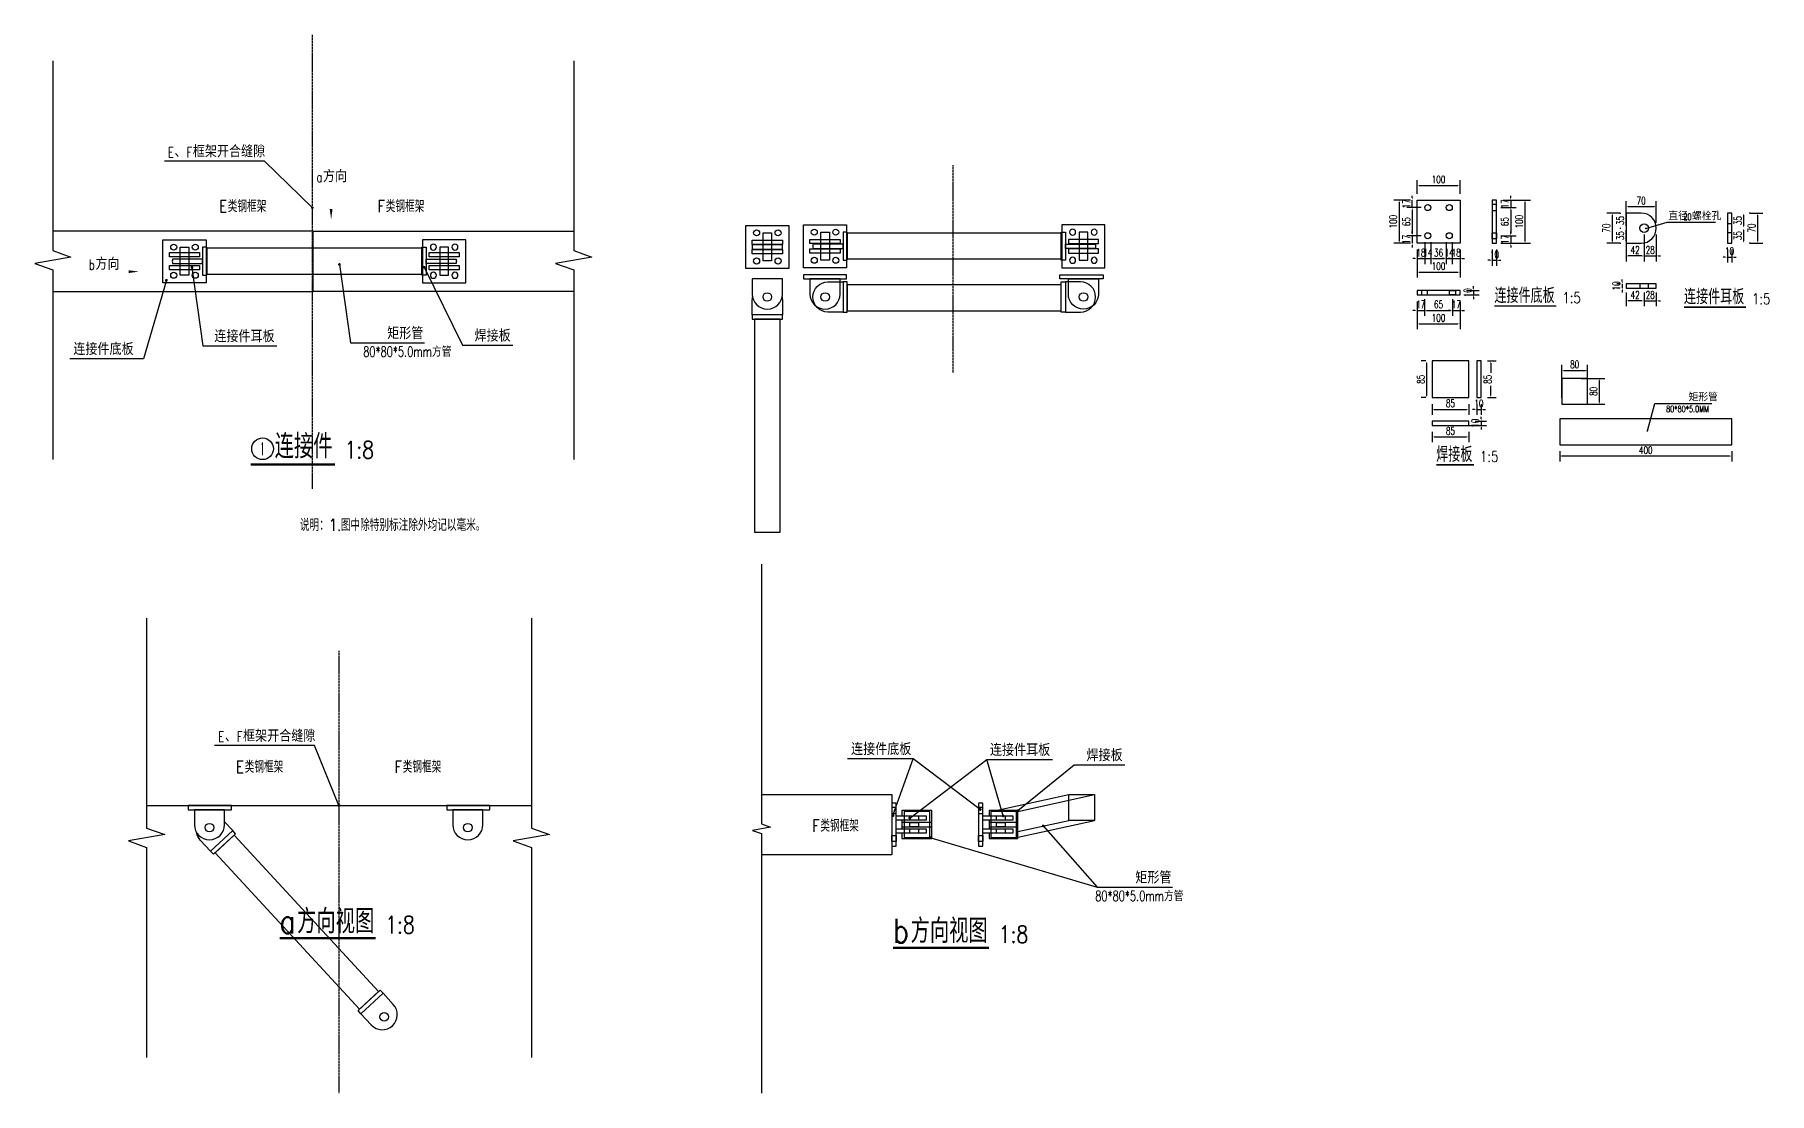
# Model space of a CAD drawing. Header units: millimetres. Extents: x -1471591 to 944464, y -468930 to 547002.
# Drawn here: x -943554 to -939525, y -42237 to -39778 of the extents above; entities that cross this region are included whole.
import ezdxf
from ezdxf.enums import TextEntityAlignment as Align

# ---------------------------------------------------------------- set-up
doc = ezdxf.new("R2010")
doc.units = ezdxf.units.MM
doc.header["$LTSCALE"] = 10
doc.header["$PDMODE"] = 35
doc.linetypes.add('-6_350_HOLE$0$DASH', pattern=[0.35, 0.25, -0.1])
for name, color, linetype in [('DIM_LEAD', 3, 'Continuous'), ('DIM_SYMB', 3, 'Continuous'), ('PUB_TEXT', 7, 'Continuous'), ('W-STEEL_FRAME钢架', 3, 'Continuous')]:
    doc.layers.add(name, color=color, linetype=linetype)
doc.styles.add('_TCH_DIM', font='SIMPLEX.shx', dxfattribs={"bigfont": 'hztxt.shx'})
doc.styles.get("Standard").update_dxf_attribs({"font": 'simplex.shx', "width": 0.8, "bigfont": 'hztxt.shx'})
doc.styles.add('STANDARD_T3', font='simplex.shx', dxfattribs={"width": 0.7, "bigfont": 'hztxt.shx'})
doc.dimstyles.new('W&&5', dxfattribs={"dimtxt": 17.5, "dimasz": 5, "dimexe": 12.5, "dimexo": 15, "dimgap": 5, "dimtad": 1, "dimdec": 0, "dimzin": 0, "dimdsep": 46, "dimtxsty": 'STANDARD_T3', "dimcen": 0.09, "dimclrd": 1, "dimclre": 1, "dimclrt": 7, "dimazin": 2, "dimtfac": 1, "dimtdec": 0, "dimtix": 1, "dimtmove": 2, "dimatfit": 3, "dimfxl": 0, "dimtolj": 1, "dimtzin": 0, "dimarcsym": 0})

msp = doc.modelspace()

# ---------------------------------------------------------------- texts
at = {"layer": 'PUB_TEXT', "color": 7, "style": '_TCH_DIM', "width": 0.705882}
for s, height, p in [('E', 23.8, (-943244.3, -40063.1)), ('F', 23.8, (-943201.1, -40063.1)), ('a', 23.8, (-942899.5, -40120.8)), ('20', 14.88, (-939724.4, -40208.7)), ('b', 23.8, (-943428.2, -40324.4)), ('80*80*5.0mm方管', 23.8, (-942791, -40526.3)), ('80*80*5.0MM', 14.875, (-939764.6, -40655)), ('E', 23.8, (-943127.6, -41420.9)), ('F', 23.8, (-943084.4, -41420.9)), ('80*80*5.0mm方管', 23.8, (-941090.7, -41790.7))]:
    msp.add_text(s, height=height, dxfattribs=at).set_placement(p)
at = {"layer": 'PUB_TEXT', "color": 7, "style": '_TCH_DIM'}
for s, height, p in [('框架开合缝隙', 28, (-943186.7, -40063.1)), ('、', 28, (-943229.1, -40063.1)), ('方向', 28, (-942884.3, -40120.8)), ('直径', 17.5, (-939759.4, -40208.7)), ('螺栓孔', 17.5, (-939704.4, -40208.7)), ('方向', 28, (-943413, -40324.4)), ('连接件底板', 28, (-943464.1, -40522.3)), ('连接件耳板', 28, (-943136.6, -40492.6)), ('矩形管', 28, (-942735.2, -40485.7)), ('焊接板', 28, (-942532.3, -40491.1)), ('矩形管', 17.5, (-939712.4, -40629.7)), ('、', 28, (-943112.4, -41420.9)), ('框架开合缝隙', 28, (-943070, -41420.9)), ('连接件底板', 28, (-941657.7, -41451.7)), ('连接件耳板', 28, (-941335.1, -41453.6)), ('焊接板', 28, (-941110.8, -41465.9)), ('矩形管', 28, (-940997.5, -41750.1))]:
    msp.add_text(s, height=height, dxfattribs=at).set_placement(p)
at = {"layer": 'PUB_TEXT', "width": 0.8}
for s, p in [('E', (-943125.7, -40190.4)), ('类钢框架', (-943105.4, -40190.4)), ('F', (-942757.6, -40190.4)), ('类钢框架', (-942738.4, -40190.4)), ('E', (-943086.4, -41492.8)), ('类钢框架', (-943066.1, -41492.8)), ('F', (-942718.3, -41492.8)), ('类钢框架', (-942699.1, -41492.8)), ('F', (-941748.3, -41629.6)), ('类钢框架', (-941729.1, -41629.6))]:
    msp.add_text(s, height=28, dxfattribs=at).set_placement(p)
at = {"layer": 'PUB_TEXT', "color": 7, "width": 0.8}
for s, height, p in [('连接件底板', 35, (-940163.3, -40401.5)), ('连接件耳板', 35, (-939723, -40404.2)), ('1:5', 25, (-940005.4, -40401.5)), ('1:5', 25, (-939565.1, -40404.2)), ('连接件', 56, (-942996.6, -40762.4)), ('1:8', 40, (-942834.3, -40762.4)), ('焊接板', 35, (-940298.5, -40770.5)), ('1:5', 25, (-940197, -40770.5)), ('方向视图', 56, (-942944.5, -41865.8)), ('a', 56, (-942985, -41865.8)), ('1:8', 40, (-942739.8, -41865.8)), ('b', 56, (-941559.9, -41888)), ('方向视图', 56, (-941519.4, -41888)), ('1:8', 40, (-941314.7, -41888))]:
    msp.add_text(s, height=height, dxfattribs=at).set_placement(p)
msp.add_text('1', height=29.7, dxfattribs=at).set_placement((-943027.4, -40754.9), (-943022.9, -40754.9), align=Align.FIT)
at = {"layer": 'W-STEEL_FRAME钢架', "color": 0, "width": 0.8}
for s, p in [('说明：', (-942937.9, -40930.9)), ('1.', (-942870.7, -40930.9)), ('图中除特别标注除外均记以毫米。', (-942842.9, -40930.9))]:
    msp.add_text(s, height=28, dxfattribs=at).set_placement(p)

# ---------------------------------------------------------------- blocks, each defined once
blk = doc.blocks.new('侧边连接件')
at = {"layer": 'W-STEEL_FRAME钢架', "color": 2}
blk.add_lwpolyline([(-50, 50), (50, 50), (50, -50), (-50, -50)], close=True, dxfattribs=at)
for centre in [(-25, 32.7), (25, 32.7), (-25, -32.7), (25, -32.7)]:
    blk.add_circle(centre, 7, dxfattribs=at)
blk = doc.blocks.new('*D459')
at = {"color": 1, "lineweight": -2, "transparency": 16777216}
for p, q in [((-940343.1, -40147.4), (-940343.1, -40115.9)), ((-940338.1, -40128.4), (-940248.1, -40128.4)), ((-940243.1, -40147.4), (-940243.1, -40115.9))]:
    blk.add_line(p, q, dxfattribs=at)
at = {"color": 1, "transparency": 16777216}
for points in [[(-940338.1, -40127.6), (-940338.1, -40129.2), (-940343.1, -40128.4)], [(-940248.1, -40127.6), (-940248.1, -40129.2), (-940243.1, -40128.4)]]:
    blk.add_solid(points, dxfattribs=at)
at = {"layer": 'Defpoints', "color": 0, "transparency": 16777216}
for p in [(-940243.1, -40128.4), (-940343.1, -40162.4), (-940243.1, -40162.4)]:
    blk.add_point(p, dxfattribs=at)
at = {"color": 7, "transparency": 16777216, "insert": (-940293.1, -40114.6), "char_height": 17.5, "attachment_point": 5, "style": 'STANDARD_T3'}
blk.add_mtext('\\A1;100', dxfattribs=at)
blk = doc.blocks.new('*D460')
at = {"color": 1, "lineweight": -2, "transparency": 16777216}
for p, q in [((-940358.1, -40162.4), (-940397.2, -40162.4)), ((-940384.7, -40167.4), (-940384.7, -40257.4)), ((-940358.1, -40262.4), (-940397.2, -40262.4))]:
    blk.add_line(p, q, dxfattribs=at)
at = {"color": 1, "transparency": 16777216}
for points in [[(-940385.6, -40167.4), (-940383.9, -40167.4), (-940384.7, -40162.4)], [(-940385.6, -40257.4), (-940383.9, -40257.4), (-940384.7, -40262.4)]]:
    blk.add_solid(points, dxfattribs=at)
at = {"layer": 'Defpoints', "color": 0, "transparency": 16777216}
for p in [(-940343.1, -40162.4), (-940384.7, -40262.4), (-940343.1, -40262.4)]:
    blk.add_point(p, dxfattribs=at)
at = {"color": 7, "transparency": 16777216, "insert": (-940398.5, -40212.4), "char_height": 17.5, "attachment_point": 5, "rotation": 90, "style": 'STANDARD_T3'}
blk.add_mtext('\\A1;100', dxfattribs=at)
blk = doc.blocks.new('*D461')
at = {"color": 1, "lineweight": -2, "transparency": 16777216}
for p, q in [((-940343.1, -40277.4), (-940343.1, -40310.8)), ((-940325.1, -40260.1), (-940325.1, -40310.8)), ((-940348.1, -40298.3), (-940353.1, -40298.3)), ((-940343.1, -40298.3), (-940325.1, -40298.3)), ((-940320.1, -40298.3), (-940315.1, -40298.3))]:
    blk.add_line(p, q, dxfattribs=at)
at = {"color": 1, "transparency": 16777216}
for points in [[(-940348.1, -40297.5), (-940348.1, -40299.2), (-940343.1, -40298.3)], [(-940320.1, -40297.5), (-940320.1, -40299.2), (-940325.1, -40298.3)]]:
    blk.add_solid(points, dxfattribs=at)
at = {"layer": 'Defpoints', "color": 0, "transparency": 16777216}
for p in [(-940325.1, -40245.1), (-940343.1, -40262.4), (-940325.1, -40298.3)]:
    blk.add_point(p, dxfattribs=at)
at = {"color": 7, "transparency": 16777216, "insert": (-940334.1, -40284.6), "char_height": 17.5, "attachment_point": 5, "style": 'STANDARD_T3'}
blk.add_mtext('\\A1;18', dxfattribs=at)
blk = doc.blocks.new('*D462')
at = {"color": 1, "lineweight": -2, "transparency": 16777216}
for p, q in [((-940325.1, -40260.1), (-940325.1, -40310.8)), ((-940311.1, -40260.1), (-940311.1, -40310.8)), ((-940330.1, -40298.3), (-940335.1, -40298.3)), ((-940325.1, -40298.3), (-940311.1, -40298.3)), ((-940306.1, -40298.3), (-940301.1, -40298.3))]:
    blk.add_line(p, q, dxfattribs=at)
at = {"color": 1, "transparency": 16777216}
for points in [[(-940330.1, -40297.5), (-940330.1, -40299.2), (-940325.1, -40298.3)], [(-940306.1, -40297.5), (-940306.1, -40299.2), (-940311.1, -40298.3)]]:
    blk.add_solid(points, dxfattribs=at)
at = {"layer": 'Defpoints', "color": 0, "transparency": 16777216}
for p in [(-940325.1, -40245.1), (-940311.1, -40245.1), (-940311.1, -40298.3)]:
    blk.add_point(p, dxfattribs=at)
at = {"color": 7, "transparency": 16777216, "insert": (-940318.1, -40284.6), "char_height": 17.5, "attachment_point": 5, "style": 'STANDARD_T3'}
blk.add_mtext('\\A1;14', dxfattribs=at)
blk = doc.blocks.new('*D463')
at = {"color": 1, "lineweight": -2, "transparency": 16777216}
for p, q in [((-940311.1, -40260.1), (-940311.1, -40310.8)), ((-940275.1, -40260.1), (-940275.1, -40310.8)), ((-940306.1, -40298.3), (-940280.1, -40298.3))]:
    blk.add_line(p, q, dxfattribs=at)
at = {"color": 1, "transparency": 16777216}
for points in [[(-940306.1, -40297.5), (-940306.1, -40299.2), (-940311.1, -40298.3)], [(-940280.1, -40297.5), (-940280.1, -40299.2), (-940275.1, -40298.3)]]:
    blk.add_solid(points, dxfattribs=at)
at = {"layer": 'Defpoints', "color": 0, "transparency": 16777216}
for p in [(-940311.1, -40245.1), (-940275.1, -40245.1), (-940275.1, -40298.3)]:
    blk.add_point(p, dxfattribs=at)
at = {"color": 7, "transparency": 16777216, "insert": (-940293.1, -40284.6), "char_height": 17.5, "attachment_point": 5, "style": 'STANDARD_T3'}
blk.add_mtext('\\A1;36', dxfattribs=at)
blk = doc.blocks.new('*D464')
at = {"color": 1, "lineweight": -2, "transparency": 16777216}
for p, q in [((-940275.1, -40260.1), (-940275.1, -40310.8)), ((-940261.1, -40260.1), (-940261.1, -40310.8)), ((-940280.1, -40298.3), (-940285.1, -40298.3)), ((-940275.1, -40298.3), (-940261.1, -40298.3)), ((-940256.1, -40298.3), (-940251.1, -40298.3))]:
    blk.add_line(p, q, dxfattribs=at)
at = {"color": 1, "transparency": 16777216}
for points in [[(-940280.1, -40297.5), (-940280.1, -40299.2), (-940275.1, -40298.3)], [(-940256.1, -40297.5), (-940256.1, -40299.2), (-940261.1, -40298.3)]]:
    blk.add_solid(points, dxfattribs=at)
at = {"layer": 'Defpoints', "color": 0, "transparency": 16777216}
for p in [(-940275.1, -40245.1), (-940261.1, -40245.1), (-940261.1, -40298.3)]:
    blk.add_point(p, dxfattribs=at)
at = {"color": 7, "transparency": 16777216, "insert": (-940268.1, -40284.6), "char_height": 17.5, "attachment_point": 5, "style": 'STANDARD_T3'}
blk.add_mtext('\\A1;14', dxfattribs=at)
blk = doc.blocks.new('*D465')
at = {"color": 1, "lineweight": -2, "transparency": 16777216}
for p, q in [((-940261.1, -40260.1), (-940261.1, -40310.8)), ((-940243.1, -40277.4), (-940243.1, -40310.8)), ((-940266.1, -40298.3), (-940271.1, -40298.3)), ((-940261.1, -40298.3), (-940243.1, -40298.3)), ((-940238.1, -40298.3), (-940233.1, -40298.3))]:
    blk.add_line(p, q, dxfattribs=at)
at = {"color": 1, "transparency": 16777216}
for points in [[(-940266.1, -40297.5), (-940266.1, -40299.2), (-940261.1, -40298.3)], [(-940238.1, -40297.5), (-940238.1, -40299.2), (-940243.1, -40298.3)]]:
    blk.add_solid(points, dxfattribs=at)
at = {"layer": 'Defpoints', "color": 0, "transparency": 16777216}
for p in [(-940261.1, -40245.1), (-940243.1, -40262.4), (-940243.1, -40298.3)]:
    blk.add_point(p, dxfattribs=at)
at = {"color": 7, "transparency": 16777216, "insert": (-940252.1, -40284.6), "char_height": 17.5, "attachment_point": 5, "style": 'STANDARD_T3'}
blk.add_mtext('\\A1;18', dxfattribs=at)
blk = doc.blocks.new('*D466')
at = {"color": 1, "lineweight": -2, "transparency": 16777216}
for p, q in [((-940343.1, -40277.4), (-940343.1, -40342.2)), ((-940243.1, -40277.4), (-940243.1, -40342.2)), ((-940338.1, -40329.7), (-940248.1, -40329.7))]:
    blk.add_line(p, q, dxfattribs=at)
at = {"color": 1, "transparency": 16777216}
for points in [[(-940338.1, -40328.8), (-940338.1, -40330.5), (-940343.1, -40329.7)], [(-940248.1, -40328.8), (-940248.1, -40330.5), (-940243.1, -40329.7)]]:
    blk.add_solid(points, dxfattribs=at)
at = {"layer": 'Defpoints', "color": 0, "transparency": 16777216}
for p in [(-940343.1, -40262.4), (-940243.1, -40262.4), (-940243.1, -40329.7)]:
    blk.add_point(p, dxfattribs=at)
at = {"color": 7, "transparency": 16777216, "insert": (-940293.1, -40315.9), "char_height": 17.5, "attachment_point": 5, "style": 'STANDARD_T3'}
blk.add_mtext('\\A1;100', dxfattribs=at)
blk = doc.blocks.new('*D467')
at = {"color": 1, "lineweight": -2, "transparency": 16777216}
for p, q in [((-940333.1, -40179.8), (-940366.7, -40179.8)), ((-940354.2, -40184.8), (-940354.2, -40240.1)), ((-940333.1, -40245.1), (-940366.7, -40245.1))]:
    blk.add_line(p, q, dxfattribs=at)
at = {"color": 1, "transparency": 16777216}
for points in [[(-940355, -40184.8), (-940353.4, -40184.8), (-940354.2, -40179.8)], [(-940355, -40240.1), (-940353.4, -40240.1), (-940354.2, -40245.1)]]:
    blk.add_solid(points, dxfattribs=at)
at = {"layer": 'Defpoints', "color": 0, "transparency": 16777216}
for p in [(-940318.1, -40179.8), (-940354.2, -40245.1), (-940318.1, -40245.1)]:
    blk.add_point(p, dxfattribs=at)
at = {"color": 7, "transparency": 16777216, "insert": (-940367.9, -40212.4), "char_height": 17.5, "attachment_point": 5, "rotation": 90, "style": 'STANDARD_T3'}
blk.add_mtext('\\A1;65', dxfattribs=at)
blk = doc.blocks.new('*D468')
at = {"color": 1, "lineweight": -2, "transparency": 16777216}
for p, q in [((-940333.1, -40245.1), (-940366.7, -40245.1)), ((-940354.2, -40240.1), (-940354.2, -40235.1)), ((-940354.2, -40245.1), (-940354.2, -40262.4)), ((-940358.1, -40262.4), (-940366.7, -40262.4)), ((-940354.2, -40267.4), (-940354.2, -40272.4))]:
    blk.add_line(p, q, dxfattribs=at)
at = {"color": 1, "transparency": 16777216}
for points in [[(-940355, -40240.1), (-940353.4, -40240.1), (-940354.2, -40245.1)], [(-940355, -40267.4), (-940353.4, -40267.4), (-940354.2, -40262.4)]]:
    blk.add_solid(points, dxfattribs=at)
at = {"layer": 'Defpoints', "color": 0, "transparency": 16777216}
for p in [(-940318.1, -40245.1), (-940354.2, -40262.4), (-940343.1, -40262.4)]:
    blk.add_point(p, dxfattribs=at)
at = {"color": 7, "transparency": 16777216, "insert": (-940367.9, -40253.8), "char_height": 17.5, "attachment_point": 5, "rotation": 90, "style": 'STANDARD_T3'}
blk.add_mtext('\\A1;17', dxfattribs=at)
blk = doc.blocks.new('*D469')
at = {"color": 1, "lineweight": -2, "transparency": 16777216}
for p, q in [((-940358.1, -40162.4), (-940366.7, -40162.4)), ((-940354.2, -40157.4), (-940354.2, -40152.4)), ((-940354.2, -40179.8), (-940354.2, -40162.4)), ((-940333.1, -40179.8), (-940366.7, -40179.8)), ((-940354.2, -40184.8), (-940354.2, -40189.8))]:
    blk.add_line(p, q, dxfattribs=at)
at = {"color": 1, "transparency": 16777216}
for points in [[(-940355, -40157.4), (-940353.4, -40157.4), (-940354.2, -40162.4)], [(-940355, -40184.8), (-940353.4, -40184.8), (-940354.2, -40179.8)]]:
    blk.add_solid(points, dxfattribs=at)
at = {"layer": 'Defpoints', "color": 0, "transparency": 16777216}
for p in [(-940354.2, -40162.4), (-940343.1, -40162.4), (-940318.1, -40179.8)]:
    blk.add_point(p, dxfattribs=at)
at = {"color": 7, "transparency": 16777216, "insert": (-940367.9, -40171.1), "char_height": 17.5, "attachment_point": 5, "rotation": 90, "style": 'STANDARD_T3'}
blk.add_mtext('\\A1;17', dxfattribs=at)
blk = doc.blocks.new('*D470')
at = {"color": 1, "lineweight": -2, "transparency": 16777216}
for p, q in [((-939857.4, -40215.5), (-939857.4, -40165)), ((-939787.5, -40215.5), (-939787.5, -40165)), ((-939852.4, -40177.5), (-939792.5, -40177.5))]:
    blk.add_line(p, q, dxfattribs=at)
at = {"color": 1, "transparency": 16777216}
for points in [[(-939852.4, -40176.6), (-939852.4, -40178.3), (-939857.4, -40177.5)], [(-939792.5, -40176.6), (-939792.5, -40178.3), (-939787.5, -40177.5)]]:
    blk.add_solid(points, dxfattribs=at)
at = {"layer": 'Defpoints', "color": 0, "transparency": 16777216}
for p in [(-939787.5, -40177.5), (-939857.4, -40230.5), (-939787.5, -40230.5)]:
    blk.add_point(p, dxfattribs=at)
at = {"color": 7, "transparency": 16777216, "insert": (-939822.5, -40163.7), "char_height": 17.5, "attachment_point": 5, "style": 'STANDARD_T3'}
blk.add_mtext('\\A1;70', dxfattribs=at)
blk = doc.blocks.new('*D471')
at = {"color": 1, "lineweight": -2, "transparency": 16777216}
for p, q in [((-939872.4, -40192.4), (-939902, -40192.4)), ((-939889.5, -40197.4), (-939889.5, -40257.4)), ((-939872.4, -40262.4), (-939902, -40262.4))]:
    blk.add_line(p, q, dxfattribs=at)
at = {"color": 1, "transparency": 16777216}
for points in [[(-939890.3, -40197.4), (-939888.7, -40197.4), (-939889.5, -40192.4)], [(-939890.3, -40257.4), (-939888.7, -40257.4), (-939889.5, -40262.4)]]:
    blk.add_solid(points, dxfattribs=at)
at = {"layer": 'Defpoints', "color": 0, "transparency": 16777216}
for p in [(-939857.4, -40192.4), (-939889.5, -40262.4), (-939857.4, -40262.4)]:
    blk.add_point(p, dxfattribs=at)
at = {"color": 7, "transparency": 16777216, "insert": (-939903.3, -40227.4), "char_height": 17.5, "attachment_point": 5, "rotation": 90, "style": 'STANDARD_T3'}
blk.add_mtext('\\A1;70', dxfattribs=at)
blk = doc.blocks.new('*D472')
at = {"color": 1, "lineweight": -2, "transparency": 16777216}
for p, q in [((-939857.4, -40242.4), (-939857.4, -40304.6)), ((-939815.7, -40242.4), (-939815.7, -40304.6)), ((-939820.7, -40292.1), (-939852.4, -40292.1))]:
    blk.add_line(p, q, dxfattribs=at)
at = {"color": 1, "transparency": 16777216}
for points in [[(-939852.4, -40291.2), (-939852.4, -40292.9), (-939857.4, -40292.1)], [(-939820.7, -40291.2), (-939820.7, -40292.9), (-939815.7, -40292.1)]]:
    blk.add_solid(points, dxfattribs=at)
at = {"layer": 'Defpoints', "color": 0, "transparency": 16777216}
for p in [(-939857.4, -40227.4), (-939815.7, -40227.4), (-939857.4, -40292.1)]:
    blk.add_point(p, dxfattribs=at)
at = {"color": 7, "transparency": 16777216, "insert": (-939836.5, -40278.3), "char_height": 17.5, "attachment_point": 5, "style": 'STANDARD_T3'}
blk.add_mtext('\\A1;42', dxfattribs=at)
blk = doc.blocks.new('*D473')
at = {"color": 1, "lineweight": -2, "transparency": 16777216}
for p, q in [((-939815.7, -40242.4), (-939815.7, -40304.6)), ((-939787.4, -40242.4), (-939787.4, -40304.6)), ((-939820.7, -40292.1), (-939825.7, -40292.1)), ((-939815.7, -40292.1), (-939787.4, -40292.1)), ((-939782.4, -40292.1), (-939777.4, -40292.1))]:
    blk.add_line(p, q, dxfattribs=at)
at = {"color": 1, "transparency": 16777216}
for points in [[(-939820.7, -40291.2), (-939820.7, -40292.9), (-939815.7, -40292.1)], [(-939782.4, -40291.2), (-939782.4, -40292.9), (-939787.4, -40292.1)]]:
    blk.add_solid(points, dxfattribs=at)
at = {"layer": 'Defpoints', "color": 0, "transparency": 16777216}
for p in [(-939815.7, -40227.4), (-939787.4, -40227.4), (-939787.4, -40292.1)]:
    blk.add_point(p, dxfattribs=at)
at = {"color": 7, "transparency": 16777216, "insert": (-939801.5, -40278.3), "char_height": 17.5, "attachment_point": 5, "style": 'STANDARD_T3'}
blk.add_mtext('\\A1;28', dxfattribs=at)
blk = doc.blocks.new('*D1772')
at = {"color": 1, "lineweight": -2, "transparency": 16777216}
for p, q in [((-940307.9, -40636.1), (-940307.9, -40660.9)), ((-940302.9, -40648.4), (-940227.9, -40648.4)), ((-940222.9, -40636.1), (-940222.9, -40660.9))]:
    blk.add_line(p, q, dxfattribs=at)
at = {"color": 1, "transparency": 16777216}
for points in [[(-940302.9, -40647.5), (-940302.9, -40649.2), (-940307.9, -40648.4)], [(-940227.9, -40647.5), (-940227.9, -40649.2), (-940222.9, -40648.4)]]:
    blk.add_solid(points, dxfattribs=at)
at = {"layer": 'Defpoints', "color": 0, "transparency": 16777216}
for p in [(-940307.9, -40621.1), (-940222.9, -40621.1), (-940222.9, -40648.4)]:
    blk.add_point(p, dxfattribs=at)
at = {"color": 7, "transparency": 16777216, "insert": (-940265.4, -40634.6), "char_height": 17.5, "attachment_point": 5, "style": 'STANDARD_T3'}
blk.add_mtext('\\A1;85', dxfattribs=at)
blk = doc.blocks.new('*D1773')
at = {"color": 1, "lineweight": -2, "transparency": 16777216}
for p, q in [((-940322.9, -40536.1), (-940333.2, -40536.1)), ((-940320.7, -40616.1), (-940320.7, -40541.1)), ((-940322.9, -40621.1), (-940333.2, -40621.1))]:
    blk.add_line(p, q, dxfattribs=at)
at = {"color": 1, "transparency": 16777216}
for points in [[(-940321.5, -40541.1), (-940319.9, -40541.1), (-940320.7, -40536.1)], [(-940321.5, -40616.1), (-940319.9, -40616.1), (-940320.7, -40621.1)]]:
    blk.add_solid(points, dxfattribs=at)
at = {"layer": 'Defpoints', "color": 0, "transparency": 16777216}
for p in [(-940320.7, -40536.1), (-940307.9, -40536.1), (-940307.9, -40621.1)]:
    blk.add_point(p, dxfattribs=at)
at = {"color": 7, "transparency": 16777216, "insert": (-940334.4, -40578.6), "char_height": 17.5, "attachment_point": 5, "rotation": 90, "style": 'STANDARD_T3'}
blk.add_mtext('\\A1;85', dxfattribs=at)
blk = doc.blocks.new('*D474')
at = {"color": 1, "lineweight": -2, "transparency": 16777216}
for p, q in [((-940209.4, -40648.6), (-940214.4, -40648.6)), ((-940204.4, -40636.1), (-940204.4, -40661.1)), ((-940204.4, -40648.6), (-940194.4, -40648.6)), ((-940194.4, -40636.1), (-940194.4, -40661.1)), ((-940189.4, -40648.6), (-940184.4, -40648.6))]:
    blk.add_line(p, q, dxfattribs=at)
at = {"color": 1, "transparency": 16777216}
for points in [[(-940209.4, -40647.7), (-940209.4, -40649.4), (-940204.4, -40648.6)], [(-940189.4, -40647.7), (-940189.4, -40649.4), (-940194.4, -40648.6)]]:
    blk.add_solid(points, dxfattribs=at)
at = {"layer": 'Defpoints', "color": 0, "transparency": 16777216}
for p in [(-940204.4, -40621.1), (-940194.4, -40621.1), (-940194.4, -40648.6)]:
    blk.add_point(p, dxfattribs=at)
at = {"color": 7, "transparency": 16777216, "insert": (-940199.4, -40634.8), "char_height": 17.5, "attachment_point": 5, "style": 'STANDARD_T3'}
blk.add_mtext('\\A1;10', dxfattribs=at)
blk = doc.blocks.new('*D1774')
at = {"color": 1, "lineweight": -2, "transparency": 16777216}
for p, q in [((-940179.4, -40536.1), (-940159.5, -40536.1)), ((-940172, -40541.1), (-940172, -40563.7)), ((-940172, -40616.1), (-940172, -40593.5)), ((-940179.4, -40621.1), (-940159.5, -40621.1))]:
    blk.add_line(p, q, dxfattribs=at)
at = {"color": 1, "transparency": 16777216}
for points in [[(-940172.8, -40541.1), (-940171.2, -40541.1), (-940172, -40536.1)], [(-940172.8, -40616.1), (-940171.2, -40616.1), (-940172, -40621.1)]]:
    blk.add_solid(points, dxfattribs=at)
at = {"layer": 'Defpoints', "color": 0, "transparency": 16777216}
for p in [(-940194.4, -40536.1), (-940194.4, -40621.1), (-940172, -40621.1)]:
    blk.add_point(p, dxfattribs=at)
at = {"color": 7, "transparency": 16777216, "insert": (-940178.8, -40578.6), "char_height": 17.5, "attachment_point": 5, "rotation": 90, "style": 'STANDARD_T3'}
blk.add_mtext('\\A1;85', dxfattribs=at)
blk = doc.blocks.new('*D1775')
at = {"color": 1, "lineweight": -2, "transparency": 16777216}
for p, q in [((-940227.9, -40685.6), (-940181.5, -40685.6)), ((-940207.9, -40675.6), (-940181.5, -40675.6)), ((-940194, -40670.6), (-940194, -40665.6)), ((-940194, -40675.6), (-940194, -40685.6)), ((-940194, -40690.6), (-940194, -40695.6))]:
    blk.add_line(p, q, dxfattribs=at)
at = {"color": 1, "transparency": 16777216}
for points in [[(-940194.8, -40670.6), (-940193.2, -40670.6), (-940194, -40675.6)], [(-940194.8, -40690.6), (-940193.2, -40690.6), (-940194, -40685.6)]]:
    blk.add_solid(points, dxfattribs=at)
at = {"layer": 'Defpoints', "color": 0, "transparency": 16777216}
for p in [(-940242.9, -40685.6), (-940222.9, -40675.6), (-940194, -40685.6)]:
    blk.add_point(p, dxfattribs=at)
at = {"color": 7, "transparency": 16777216, "insert": (-940207.8, -40680.6), "char_height": 17.5, "attachment_point": 5, "rotation": 90, "style": 'STANDARD_T3'}
blk.add_mtext('\\A1;10', dxfattribs=at)
blk = doc.blocks.new('*D475')
at = {"color": 1, "lineweight": -2, "transparency": 16777216}
for p, q in [((-940211.6, -40367.5), (-940211.6, -40362.5)), ((-940228.1, -40372.5), (-940199.1, -40372.5)), ((-940228.1, -40382.5), (-940199.1, -40382.5)), ((-940211.6, -40372.5), (-940211.6, -40382.5)), ((-940211.6, -40387.5), (-940211.6, -40392.5))]:
    blk.add_line(p, q, dxfattribs=at)
at = {"color": 1, "transparency": 16777216}
for points in [[(-940212.5, -40367.5), (-940210.8, -40367.5), (-940211.6, -40372.5)], [(-940212.5, -40387.5), (-940210.8, -40387.5), (-940211.6, -40382.5)]]:
    blk.add_solid(points, dxfattribs=at)
at = {"layer": 'Defpoints', "color": 0, "transparency": 16777216}
for p in [(-940243.1, -40372.5), (-940243.1, -40382.5), (-940211.6, -40382.5)]:
    blk.add_point(p, dxfattribs=at)
at = {"color": 7, "transparency": 16777216, "insert": (-940225.4, -40377.5), "char_height": 17.5, "attachment_point": 5, "rotation": 90, "style": 'STANDARD_T3'}
blk.add_mtext('\\A1;10', dxfattribs=at)
blk = doc.blocks.new('*D476')
at = {"color": 1, "lineweight": -2, "transparency": 16777216}
for p, q in [((-940168.3, -40277.4), (-940168.3, -40314.7)), ((-940158.3, -40277.4), (-940158.3, -40314.7)), ((-940173.3, -40302.2), (-940178.3, -40302.2)), ((-940168.3, -40302.2), (-940158.3, -40302.2)), ((-940153.3, -40302.2), (-940148.3, -40302.2))]:
    blk.add_line(p, q, dxfattribs=at)
at = {"color": 1, "transparency": 16777216}
for points in [[(-940173.3, -40301.3), (-940173.3, -40303), (-940168.3, -40302.2)], [(-940153.3, -40301.3), (-940153.3, -40303), (-940158.3, -40302.2)]]:
    blk.add_solid(points, dxfattribs=at)
at = {"layer": 'Defpoints', "color": 0, "transparency": 16777216}
for p in [(-940168.3, -40262.4), (-940158.3, -40262.4), (-940158.3, -40302.2)]:
    blk.add_point(p, dxfattribs=at)
at = {"color": 7, "transparency": 16777216, "insert": (-940163.3, -40288.4), "char_height": 17.5, "attachment_point": 5, "style": 'STANDARD_T3'}
blk.add_mtext('\\A1;10', dxfattribs=at)
blk = doc.blocks.new('*D477')
at = {"color": 1, "lineweight": -2, "transparency": 16777216}
for p, q in [((-940143.3, -40162.4), (-940112.9, -40162.4)), ((-940125.4, -40157.4), (-940125.4, -40152.4)), ((-940125.4, -40162.4), (-940125.4, -40179.8)), ((-940148.3, -40179.8), (-940112.9, -40179.8)), ((-940125.4, -40184.8), (-940125.4, -40189.8))]:
    blk.add_line(p, q, dxfattribs=at)
at = {"color": 1, "transparency": 16777216}
for points in [[(-940126.3, -40157.4), (-940124.6, -40157.4), (-940125.4, -40162.4)], [(-940126.3, -40184.8), (-940124.6, -40184.8), (-940125.4, -40179.8)]]:
    blk.add_solid(points, dxfattribs=at)
at = {"layer": 'Defpoints', "color": 0, "transparency": 16777216}
for p in [(-940158.3, -40162.4), (-940163.3, -40179.8), (-940125.4, -40179.8)]:
    blk.add_point(p, dxfattribs=at)
at = {"color": 7, "transparency": 16777216, "insert": (-940139.2, -40171.1), "char_height": 17.5, "attachment_point": 5, "rotation": 90, "style": 'STANDARD_T3'}
blk.add_mtext('\\A1;17', dxfattribs=at)
blk = doc.blocks.new('*D478')
at = {"color": 1, "lineweight": -2, "transparency": 16777216}
for p, q in [((-940148.3, -40179.8), (-940112.9, -40179.8)), ((-940125.4, -40184.8), (-940125.4, -40240.1)), ((-940148.3, -40245.1), (-940112.9, -40245.1))]:
    blk.add_line(p, q, dxfattribs=at)
at = {"color": 1, "transparency": 16777216}
for points in [[(-940126.3, -40184.8), (-940124.6, -40184.8), (-940125.4, -40179.8)], [(-940126.3, -40240.1), (-940124.6, -40240.1), (-940125.4, -40245.1)]]:
    blk.add_solid(points, dxfattribs=at)
at = {"layer": 'Defpoints', "color": 0, "transparency": 16777216}
for p in [(-940163.3, -40179.8), (-940163.3, -40245.1), (-940125.4, -40245.1)]:
    blk.add_point(p, dxfattribs=at)
at = {"color": 7, "transparency": 16777216, "insert": (-940139.2, -40212.4), "char_height": 17.5, "attachment_point": 5, "rotation": 90, "style": 'STANDARD_T3'}
blk.add_mtext('\\A1;65', dxfattribs=at)
blk = doc.blocks.new('*D479')
at = {"color": 1, "lineweight": -2, "transparency": 16777216}
for p, q in [((-940148.3, -40245.1), (-940112.9, -40245.1)), ((-940125.4, -40240.1), (-940125.4, -40235.1)), ((-940125.4, -40245.1), (-940125.4, -40262.4)), ((-940148.3, -40262.4), (-940112.9, -40262.4)), ((-940125.4, -40267.4), (-940125.4, -40272.4))]:
    blk.add_line(p, q, dxfattribs=at)
at = {"color": 1, "transparency": 16777216}
for points in [[(-940126.3, -40240.1), (-940124.6, -40240.1), (-940125.4, -40245.1)], [(-940126.3, -40267.4), (-940124.6, -40267.4), (-940125.4, -40262.4)]]:
    blk.add_solid(points, dxfattribs=at)
at = {"layer": 'Defpoints', "color": 0, "transparency": 16777216}
for p in [(-940163.3, -40245.1), (-940163.3, -40262.4), (-940125.4, -40262.4)]:
    blk.add_point(p, dxfattribs=at)
at = {"color": 7, "transparency": 16777216, "insert": (-940139.2, -40253.8), "char_height": 17.5, "attachment_point": 5, "rotation": 90, "style": 'STANDARD_T3'}
blk.add_mtext('\\A1;17', dxfattribs=at)
blk = doc.blocks.new('*D480')
at = {"color": 1, "lineweight": -2, "transparency": 16777216}
for p, q in [((-940143.3, -40162.4), (-940079.8, -40162.4)), ((-940092.3, -40167.4), (-940092.3, -40257.4)), ((-940143.3, -40262.4), (-940079.8, -40262.4))]:
    blk.add_line(p, q, dxfattribs=at)
at = {"color": 1, "transparency": 16777216}
for points in [[(-940093.1, -40167.4), (-940091.4, -40167.4), (-940092.3, -40162.4)], [(-940093.1, -40257.4), (-940091.4, -40257.4), (-940092.3, -40262.4)]]:
    blk.add_solid(points, dxfattribs=at)
at = {"layer": 'Defpoints', "color": 0, "transparency": 16777216}
for p in [(-940158.3, -40162.4), (-940158.3, -40262.4), (-940092.3, -40262.4)]:
    blk.add_point(p, dxfattribs=at)
at = {"color": 7, "transparency": 16777216, "insert": (-940106, -40212.4), "char_height": 17.5, "attachment_point": 5, "rotation": 90, "style": 'STANDARD_T3'}
blk.add_mtext('\\A1;100', dxfattribs=at)
blk = doc.blocks.new('*D482')
at = {"color": 1, "lineweight": -2, "transparency": 16777216}
for p, q in [((-940343.1, -40397.5), (-940343.1, -40430.9)), ((-940325.8, -40392.5), (-940325.8, -40430.9)), ((-940348.1, -40418.4), (-940353.1, -40418.4)), ((-940343.1, -40418.4), (-940325.8, -40418.4)), ((-940320.8, -40418.4), (-940315.8, -40418.4))]:
    blk.add_line(p, q, dxfattribs=at)
at = {"color": 1, "transparency": 16777216}
for points in [[(-940348.1, -40417.5), (-940348.1, -40419.2), (-940343.1, -40418.4)], [(-940320.8, -40417.5), (-940320.8, -40419.2), (-940325.8, -40418.4)]]:
    blk.add_solid(points, dxfattribs=at)
at = {"layer": 'Defpoints', "color": 0, "transparency": 16777216}
for p in [(-940343.1, -40382.5), (-940325.8, -40377.5), (-940325.8, -40418.4)]:
    blk.add_point(p, dxfattribs=at)
at = {"color": 7, "transparency": 16777216, "insert": (-940334.5, -40404.6), "char_height": 17.5, "attachment_point": 5, "style": 'STANDARD_T3'}
blk.add_mtext('\\A1;17', dxfattribs=at)
blk = doc.blocks.new('*D483')
at = {"color": 1, "lineweight": -2, "transparency": 16777216}
for p, q in [((-940260.5, -40392.5), (-940260.5, -40430.9)), ((-940243.1, -40397.5), (-940243.1, -40430.9)), ((-940265.5, -40418.4), (-940270.5, -40418.4)), ((-940260.5, -40418.4), (-940243.1, -40418.4)), ((-940238.1, -40418.4), (-940233.1, -40418.4))]:
    blk.add_line(p, q, dxfattribs=at)
at = {"color": 1, "transparency": 16777216}
for points in [[(-940265.5, -40417.5), (-940265.5, -40419.2), (-940260.5, -40418.4)], [(-940238.1, -40417.5), (-940238.1, -40419.2), (-940243.1, -40418.4)]]:
    blk.add_solid(points, dxfattribs=at)
at = {"layer": 'Defpoints', "color": 0, "transparency": 16777216}
for p in [(-940260.5, -40377.5), (-940243.1, -40382.5), (-940243.1, -40418.4)]:
    blk.add_point(p, dxfattribs=at)
at = {"color": 7, "transparency": 16777216, "insert": (-940251.8, -40404.6), "char_height": 17.5, "attachment_point": 5, "style": 'STANDARD_T3'}
blk.add_mtext('\\A1;17', dxfattribs=at)
blk = doc.blocks.new('*D481')
at = {"color": 1, "lineweight": -2, "transparency": 16777216}
for p, q in [((-940343.1, -40397.5), (-940343.1, -40462.2)), ((-940243.1, -40397.5), (-940243.1, -40462.2)), ((-940338.1, -40449.7), (-940248.1, -40449.7))]:
    blk.add_line(p, q, dxfattribs=at)
at = {"color": 1, "transparency": 16777216}
for points in [[(-940338.1, -40448.9), (-940338.1, -40450.5), (-940343.1, -40449.7)], [(-940248.1, -40448.9), (-940248.1, -40450.5), (-940243.1, -40449.7)]]:
    blk.add_solid(points, dxfattribs=at)
at = {"layer": 'Defpoints', "color": 0, "transparency": 16777216}
for p in [(-940343.1, -40382.5), (-940243.1, -40382.5), (-940243.1, -40449.7)]:
    blk.add_point(p, dxfattribs=at)
at = {"color": 7, "transparency": 16777216, "insert": (-940293.1, -40436), "char_height": 17.5, "attachment_point": 5, "style": 'STANDARD_T3'}
blk.add_mtext('\\A1;100', dxfattribs=at)
blk = doc.blocks.new('*D484')
at = {"color": 1, "lineweight": -2, "transparency": 16777216}
for p, q in [((-940325.8, -40392.5), (-940325.8, -40430.9)), ((-940260.5, -40392.5), (-940260.5, -40430.9)), ((-940320.8, -40418.4), (-940265.5, -40418.4))]:
    blk.add_line(p, q, dxfattribs=at)
at = {"color": 1, "transparency": 16777216}
for points in [[(-940320.8, -40417.5), (-940320.8, -40419.2), (-940325.8, -40418.4)], [(-940265.5, -40417.5), (-940265.5, -40419.2), (-940260.5, -40418.4)]]:
    blk.add_solid(points, dxfattribs=at)
at = {"layer": 'Defpoints', "color": 0, "transparency": 16777216}
for p in [(-940325.8, -40377.5), (-940260.5, -40377.5), (-940260.5, -40418.4)]:
    blk.add_point(p, dxfattribs=at)
at = {"color": 7, "transparency": 16777216, "insert": (-940293.1, -40404.6), "char_height": 17.5, "attachment_point": 5, "style": 'STANDARD_T3'}
blk.add_mtext('\\A1;65', dxfattribs=at)
blk = doc.blocks.new('*D485')
at = {"color": 1, "lineweight": -2, "transparency": 16777216}
for p, q in [((-939872.4, -40227.4), (-939869.9, -40227.4)), ((-939857.4, -40257.4), (-939857.4, -40232.4)), ((-939872.4, -40262.4), (-939869.9, -40262.4))]:
    blk.add_line(p, q, dxfattribs=at)
at = {"color": 1, "transparency": 16777216}
for points in [[(-939858.2, -40232.4), (-939856.6, -40232.4), (-939857.4, -40227.4)], [(-939858.2, -40257.4), (-939856.6, -40257.4), (-939857.4, -40262.4)]]:
    blk.add_solid(points, dxfattribs=at)
at = {"layer": 'Defpoints', "color": 0, "transparency": 16777216}
for p in [(-939857.4, -40227.4), (-939857.4, -40227.4), (-939857.4, -40262.4)]:
    blk.add_point(p, dxfattribs=at)
at = {"color": 7, "transparency": 16777216, "insert": (-939871.1, -40244.9), "char_height": 17.5, "attachment_point": 5, "rotation": 90, "style": 'STANDARD_T3'}
blk.add_mtext('\\A1;35', dxfattribs=at)
blk = doc.blocks.new('*D486')
at = {"color": 1, "lineweight": -2, "transparency": 16777216}
for p, q in [((-939872.4, -40192.4), (-939869.9, -40192.4)), ((-939857.4, -40222.4), (-939857.4, -40197.4)), ((-939872.4, -40227.4), (-939869.9, -40227.4))]:
    blk.add_line(p, q, dxfattribs=at)
at = {"color": 1, "transparency": 16777216}
for points in [[(-939858.2, -40197.4), (-939856.6, -40197.4), (-939857.4, -40192.4)], [(-939858.2, -40222.4), (-939856.6, -40222.4), (-939857.4, -40227.4)]]:
    blk.add_solid(points, dxfattribs=at)
at = {"layer": 'Defpoints', "color": 0, "transparency": 16777216}
for p in [(-939857.4, -40192.4), (-939857.4, -40192.4), (-939857.4, -40227.4)]:
    blk.add_point(p, dxfattribs=at)
at = {"color": 7, "transparency": 16777216, "insert": (-939871.1, -40209.9), "char_height": 17.5, "attachment_point": 5, "rotation": 90, "style": 'STANDARD_T3'}
blk.add_mtext('\\A1;35', dxfattribs=at)
blk = doc.blocks.new('*D487')
at = {"color": 1, "lineweight": -2, "transparency": 16777216}
for p, q in [((-939569.3, -40192.4), (-939539.7, -40192.4)), ((-939552.2, -40197.4), (-939552.2, -40257.4)), ((-939569.3, -40262.4), (-939539.7, -40262.4))]:
    blk.add_line(p, q, dxfattribs=at)
at = {"color": 1, "transparency": 16777216}
for points in [[(-939553, -40197.4), (-939551.4, -40197.4), (-939552.2, -40192.4)], [(-939553, -40257.4), (-939551.4, -40257.4), (-939552.2, -40262.4)]]:
    blk.add_solid(points, dxfattribs=at)
at = {"layer": 'Defpoints', "color": 0, "transparency": 16777216}
for p in [(-939584.3, -40192.4), (-939584.3, -40262.4), (-939552.2, -40262.4)]:
    blk.add_point(p, dxfattribs=at)
at = {"color": 7, "transparency": 16777216, "insert": (-939566, -40227.4), "char_height": 17.5, "attachment_point": 5, "rotation": 90, "style": 'STANDARD_T3'}
blk.add_mtext('\\A1;70', dxfattribs=at)
blk = doc.blocks.new('*D488')
at = {"color": 1, "lineweight": -2, "transparency": 16777216}
for p, q in [((-939584.3, -40257.4), (-939584.3, -40232.4)), ((-939569.3, -40227.4), (-939571.8, -40227.4)), ((-939569.3, -40262.4), (-939571.8, -40262.4))]:
    blk.add_line(p, q, dxfattribs=at)
at = {"color": 1, "transparency": 16777216}
for points in [[(-939585.2, -40232.4), (-939583.5, -40232.4), (-939584.3, -40227.4)], [(-939585.2, -40257.4), (-939583.5, -40257.4), (-939584.3, -40262.4)]]:
    blk.add_solid(points, dxfattribs=at)
at = {"layer": 'Defpoints', "color": 0, "transparency": 16777216}
for p in [(-939584.3, -40227.4), (-939584.3, -40227.4), (-939584.3, -40262.4)]:
    blk.add_point(p, dxfattribs=at)
at = {"color": 7, "transparency": 16777216, "insert": (-939598.1, -40244.9), "char_height": 17.5, "attachment_point": 5, "rotation": 90, "style": 'STANDARD_T3'}
blk.add_mtext('\\A1;35', dxfattribs=at)
blk = doc.blocks.new('*D489')
at = {"color": 1, "lineweight": -2, "transparency": 16777216}
for p, q in [((-939584.3, -40222.4), (-939584.3, -40197.4)), ((-939569.3, -40192.4), (-939571.8, -40192.4)), ((-939569.3, -40227.4), (-939571.8, -40227.4))]:
    blk.add_line(p, q, dxfattribs=at)
at = {"color": 1, "transparency": 16777216}
for points in [[(-939585.2, -40197.4), (-939583.5, -40197.4), (-939584.3, -40192.4)], [(-939585.2, -40222.4), (-939583.5, -40222.4), (-939584.3, -40227.4)]]:
    blk.add_solid(points, dxfattribs=at)
at = {"layer": 'Defpoints', "color": 0, "transparency": 16777216}
for p in [(-939584.3, -40192.4), (-939584.3, -40192.4), (-939584.3, -40227.4)]:
    blk.add_point(p, dxfattribs=at)
at = {"color": 7, "transparency": 16777216, "insert": (-939598.1, -40209.9), "char_height": 17.5, "attachment_point": 5, "rotation": 90, "style": 'STANDARD_T3'}
blk.add_mtext('\\A1;35', dxfattribs=at)
blk = doc.blocks.new('*D491')
at = {"color": 1, "lineweight": -2, "transparency": 16777216}
for p, q in [((-939857.4, -40376.7), (-939857.4, -40408.8)), ((-939820.7, -40396.3), (-939852.4, -40396.3)), ((-939815.7, -40376.7), (-939815.7, -40408.8))]:
    blk.add_line(p, q, dxfattribs=at)
at = {"color": 1, "transparency": 16777216}
for points in [[(-939852.4, -40395.5), (-939852.4, -40397.2), (-939857.4, -40396.3)], [(-939820.7, -40395.5), (-939820.7, -40397.2), (-939815.7, -40396.3)]]:
    blk.add_solid(points, dxfattribs=at)
at = {"layer": 'Defpoints', "color": 0, "transparency": 16777216}
for p in [(-939857.4, -40361.7), (-939815.7, -40361.7), (-939857.4, -40396.3)]:
    blk.add_point(p, dxfattribs=at)
at = {"color": 7, "transparency": 16777216, "insert": (-939836.5, -40382.6), "char_height": 17.5, "attachment_point": 5, "style": 'STANDARD_T3'}
blk.add_mtext('\\A1;42', dxfattribs=at)
blk = doc.blocks.new('*D490')
at = {"color": 1, "lineweight": -2, "transparency": 16777216}
for p, q in [((-939820.7, -40396.3), (-939825.7, -40396.3)), ((-939815.7, -40376.7), (-939815.7, -40408.8)), ((-939815.7, -40396.3), (-939787.4, -40396.3)), ((-939787.4, -40376.7), (-939787.4, -40408.8)), ((-939782.4, -40396.3), (-939777.4, -40396.3))]:
    blk.add_line(p, q, dxfattribs=at)
at = {"color": 1, "transparency": 16777216}
for points in [[(-939820.7, -40395.5), (-939820.7, -40397.2), (-939815.7, -40396.3)], [(-939782.4, -40395.5), (-939782.4, -40397.2), (-939787.4, -40396.3)]]:
    blk.add_solid(points, dxfattribs=at)
at = {"layer": 'Defpoints', "color": 0, "transparency": 16777216}
for p in [(-939815.7, -40361.7), (-939787.4, -40361.7), (-939787.4, -40396.3)]:
    blk.add_point(p, dxfattribs=at)
at = {"color": 7, "transparency": 16777216, "insert": (-939801.5, -40382.6), "char_height": 17.5, "attachment_point": 5, "style": 'STANDARD_T3'}
blk.add_mtext('\\A1;28', dxfattribs=at)
blk = doc.blocks.new('*D492')
at = {"color": 1, "lineweight": -2, "transparency": 16777216}
for p, q in [((-939872.4, -40356.7), (-939878.8, -40356.7)), ((-939872.4, -40366.7), (-939878.8, -40366.7)), ((-939866.3, -40351.7), (-939866.3, -40346.7)), ((-939866.3, -40356.7), (-939866.3, -40366.7)), ((-939866.3, -40371.7), (-939866.3, -40376.7))]:
    blk.add_line(p, q, dxfattribs=at)
at = {"color": 1, "transparency": 16777216}
for points in [[(-939867.2, -40351.7), (-939865.5, -40351.7), (-939866.3, -40356.7)], [(-939867.2, -40371.7), (-939865.5, -40371.7), (-939866.3, -40366.7)]]:
    blk.add_solid(points, dxfattribs=at)
at = {"layer": 'Defpoints', "color": 0, "transparency": 16777216}
for p in [(-939866.3, -40366.7), (-939857.4, -40356.7), (-939857.4, -40366.7)]:
    blk.add_point(p, dxfattribs=at)
at = {"color": 7, "transparency": 16777216, "insert": (-939880.1, -40361.7), "char_height": 17.5, "attachment_point": 5, "rotation": 90, "style": 'STANDARD_T3'}
blk.add_mtext('\\A1;10', dxfattribs=at)
blk = doc.blocks.new('*D493')
at = {"color": 1, "lineweight": -2, "transparency": 16777216}
for p, q in [((-939622, -40277.4), (-939622, -40307.3)), ((-939612, -40277.4), (-939612, -40307.3)), ((-939627, -40294.8), (-939632, -40294.8)), ((-939622, -40294.8), (-939612, -40294.8)), ((-939607, -40294.8), (-939602, -40294.8))]:
    blk.add_line(p, q, dxfattribs=at)
at = {"color": 1, "transparency": 16777216}
for points in [[(-939627, -40293.9), (-939627, -40295.6), (-939622, -40294.8)], [(-939607, -40293.9), (-939607, -40295.6), (-939612, -40294.8)]]:
    blk.add_solid(points, dxfattribs=at)
at = {"layer": 'Defpoints', "color": 0, "transparency": 16777216}
for p in [(-939622, -40262.4), (-939612, -40262.4), (-939612, -40294.8)]:
    blk.add_point(p, dxfattribs=at)
at = {"color": 7, "transparency": 16777216, "insert": (-939617, -40281), "char_height": 17.5, "attachment_point": 5, "style": 'STANDARD_T3'}
blk.add_mtext('\\A1;10', dxfattribs=at)
blk = doc.blocks.new('*D1770')
at = {"color": 1, "lineweight": -2, "transparency": 16777216}
for p, q in [((-940006.9, -40621.6), (-940006.9, -40545.3)), ((-940001.9, -40557.8), (-939951.9, -40557.8)), ((-939946.9, -40621.6), (-939946.9, -40545.3))]:
    blk.add_line(p, q, dxfattribs=at)
at = {"color": 1, "transparency": 16777216}
for points in [[(-940001.9, -40556.9), (-940001.9, -40558.6), (-940006.9, -40557.8)], [(-939951.9, -40556.9), (-939951.9, -40558.6), (-939946.9, -40557.8)]]:
    blk.add_solid(points, dxfattribs=at)
at = {"layer": 'Defpoints', "color": 0, "transparency": 16777216}
for p in [(-939946.9, -40557.8), (-940006.9, -40636.6), (-939946.9, -40636.6)]:
    blk.add_point(p, dxfattribs=at)
at = {"color": 7, "transparency": 16777216, "insert": (-939976.9, -40544), "char_height": 17.5, "attachment_point": 5, "style": 'STANDARD_T3'}
blk.add_mtext('\\A1;80', dxfattribs=at)
blk = doc.blocks.new('*D1771')
at = {"color": 1, "lineweight": -2, "transparency": 16777216}
for p, q in [((-939961.9, -40576.6), (-939907, -40576.6)), ((-939919.5, -40631.6), (-939919.5, -40581.6)), ((-939961.9, -40636.6), (-939907, -40636.6))]:
    blk.add_line(p, q, dxfattribs=at)
at = {"color": 1, "transparency": 16777216}
for points in [[(-939920.4, -40581.6), (-939918.7, -40581.6), (-939919.5, -40576.6)], [(-939920.4, -40631.6), (-939918.7, -40631.6), (-939919.5, -40636.6)]]:
    blk.add_solid(points, dxfattribs=at)
at = {"layer": 'Defpoints', "color": 0, "transparency": 16777216}
for p in [(-939976.9, -40576.6), (-939919.5, -40576.6), (-939976.9, -40636.6)]:
    blk.add_point(p, dxfattribs=at)
at = {"color": 7, "transparency": 16777216, "insert": (-939933.3, -40606.6), "char_height": 17.5, "attachment_point": 5, "rotation": 90, "style": 'STANDARD_T3'}
blk.add_mtext('\\A1;80', dxfattribs=at)
blk = doc.blocks.new('*D1776')
at = {"color": 1, "lineweight": -2, "transparency": 16777216}
for p, q in [((-940307.9, -40700.6), (-940307.9, -40724.9)), ((-940302.9, -40712.4), (-940227.9, -40712.4)), ((-940222.9, -40700.6), (-940222.9, -40724.9))]:
    blk.add_line(p, q, dxfattribs=at)
at = {"color": 1, "transparency": 16777216}
for points in [[(-940302.9, -40711.5), (-940302.9, -40713.2), (-940307.9, -40712.4)], [(-940227.9, -40711.5), (-940227.9, -40713.2), (-940222.9, -40712.4)]]:
    blk.add_solid(points, dxfattribs=at)
at = {"layer": 'Defpoints', "color": 0, "transparency": 16777216}
for p in [(-940307.9, -40685.6), (-940222.9, -40685.6), (-940222.9, -40712.4)]:
    blk.add_point(p, dxfattribs=at)
at = {"color": 7, "transparency": 16777216, "insert": (-940265.4, -40698.6), "char_height": 17.5, "attachment_point": 5, "style": 'STANDARD_T3'}
blk.add_mtext('\\A1;85', dxfattribs=at)
blk = doc.blocks.new('*D1911')
at = {"color": 1, "lineweight": -2, "transparency": 16777216}
for p, q in [((-940011.7, -40745.5), (-940011.7, -40769.3)), ((-940006.7, -40756.8), (-939617, -40756.8)), ((-939612, -40745.5), (-939612, -40769.3))]:
    blk.add_line(p, q, dxfattribs=at)
at = {"color": 1, "transparency": 16777216}
for points in [[(-940006.7, -40756), (-940006.7, -40757.7), (-940011.7, -40756.8)], [(-939617, -40756), (-939617, -40757.7), (-939612, -40756.8)]]:
    blk.add_solid(points, dxfattribs=at)
at = {"layer": 'Defpoints', "color": 0, "transparency": 16777216}
for p in [(-940011.7, -40730.5), (-939612, -40730.5), (-939612, -40756.8)]:
    blk.add_point(p, dxfattribs=at)
at = {"color": 7, "transparency": 16777216, "insert": (-939811.8, -40743.1), "char_height": 17.5, "attachment_point": 5, "style": 'STANDARD_T3'}
blk.add_mtext('\\A1;400', dxfattribs=at)

# ---------------------------------------------------------------- dimensions: what is measured, and where the dimension line sits
for base, p1, p2, picture, middle in [((-940243.1, -40128.4), (-940343.1, -40162.4), (-940243.1, -40162.4), '*D459', (-940293.1, -40114.6)), ((-939787.5, -40177.5), (-939857.4, -40230.5), (-939787.5, -40230.5), '*D470', (-939822.5, -40163.7)), ((-940325.1, -40298.3), (-940343.1, -40262.4), (-940325.1, -40245.1), '*D461', (-940334.1, -40284.6)), ((-940311.1, -40298.3), (-940325.1, -40245.1), (-940311.1, -40245.1), '*D462', (-940318.1, -40284.6)), ((-940275.1, -40298.3), (-940311.1, -40245.1), (-940275.1, -40245.1), '*D463', (-940293.1, -40284.6)), ((-940261.1, -40298.3), (-940275.1, -40245.1), (-940261.1, -40245.1), '*D464', (-940268.1, -40284.6)), ((-940243.1, -40298.3), (-940261.1, -40245.1), (-940243.1, -40262.4), '*D465', (-940252.1, -40284.6)), ((-939857.4, -40292.1), (-939815.7, -40227.4), (-939857.4, -40227.4), '*D472', (-939836.5, -40278.3)), ((-939787.4, -40292.1), (-939815.7, -40227.4), (-939787.4, -40227.4), '*D473', (-939801.5, -40278.3)), ((-940243.1, -40329.7), (-940343.1, -40262.4), (-940243.1, -40262.4), '*D466', (-940293.1, -40315.9)), ((-940158.3, -40302.2), (-940168.3, -40262.4), (-940158.3, -40262.4), '*D476', (-940163.3, -40288.4)), ((-939612, -40294.8), (-939622, -40262.4), (-939612, -40262.4), '*D493', (-939617, -40281)), ((-939857.4, -40396.3), (-939815.7, -40361.7), (-939857.4, -40361.7), '*D491', (-939836.5, -40382.6)), ((-939787.4, -40396.3), (-939815.7, -40361.7), (-939787.4, -40361.7), '*D490', (-939801.5, -40382.6)), ((-940325.8, -40418.4), (-940343.1, -40382.5), (-940325.8, -40377.5), '*D482', (-940334.5, -40404.6)), ((-940243.1, -40449.7), (-940343.1, -40382.5), (-940243.1, -40382.5), '*D481', (-940293.1, -40436)), ((-940260.5, -40418.4), (-940325.8, -40377.5), (-940260.5, -40377.5), '*D484', (-940293.1, -40404.6)), ((-940243.1, -40418.4), (-940260.5, -40377.5), (-940243.1, -40382.5), '*D483', (-940251.8, -40404.6)), ((-940222.9, -40648.4), (-940307.9, -40621.1), (-940222.9, -40621.1), '*D1772', (-940265.4, -40634.6)), ((-940194.4, -40648.6), (-940204.4, -40621.1), (-940194.4, -40621.1), '*D474', (-940199.4, -40634.8)), ((-940222.9, -40712.4), (-940307.9, -40685.6), (-940222.9, -40685.6), '*D1776', (-940265.4, -40698.6)), ((-939612, -40756.8), (-940011.7, -40730.5), (-939612, -40730.5), '*D1911', (-939811.8, -40743.1))]:
    dim = msp.add_linear_dim(base=base, p1=p1, p2=p2, dimstyle='W&&5')
    dim.commit()
    dim.dimension.update_dxf_attribs({"geometry": picture, "text_midpoint": middle})
for base, p1, p2, picture, middle in [((-940384.7, -40262.4), (-940343.1, -40162.4), (-940343.1, -40262.4), '*D460', (-940398.5, -40212.4)), ((-940354.2, -40162.4), (-940318.1, -40179.8), (-940343.1, -40162.4), '*D469', (-940367.9, -40171.1)), ((-940125.4, -40179.8), (-940158.3, -40162.4), (-940163.3, -40179.8), '*D477', (-940139.2, -40171.1)), ((-940092.3, -40262.4), (-940158.3, -40162.4), (-940158.3, -40262.4), '*D480', (-940106, -40212.4)), ((-940354.2, -40245.1), (-940318.1, -40179.8), (-940318.1, -40245.1), '*D467', (-940367.9, -40212.4)), ((-940125.4, -40245.1), (-940163.3, -40179.8), (-940163.3, -40245.1), '*D478', (-940139.2, -40212.4)), ((-939889.5, -40262.4), (-939857.4, -40192.4), (-939857.4, -40262.4), '*D471', (-939903.3, -40227.4)), ((-939857.4, -40192.4), (-939857.4, -40227.4), (-939857.4, -40192.4), '*D486', (-939871.1, -40209.9)), ((-939584.3, -40192.4), (-939584.3, -40227.4), (-939584.3, -40192.4), '*D489', (-939598.1, -40209.9)), ((-939552.2, -40262.4), (-939584.3, -40192.4), (-939584.3, -40262.4), '*D487', (-939566, -40227.4)), ((-940354.2, -40262.4), (-940318.1, -40245.1), (-940343.1, -40262.4), '*D468', (-940367.9, -40253.8)), ((-940125.4, -40262.4), (-940163.3, -40245.1), (-940163.3, -40262.4), '*D479', (-940139.2, -40253.8)), ((-939857.4, -40227.4), (-939857.4, -40262.4), (-939857.4, -40227.4), '*D485', (-939871.1, -40244.9)), ((-939584.3, -40227.4), (-939584.3, -40262.4), (-939584.3, -40227.4), '*D488', (-939598.1, -40244.9)), ((-940211.6, -40382.5), (-940243.1, -40372.5), (-940243.1, -40382.5), '*D475', (-940225.4, -40377.5)), ((-939866.3, -40366.7), (-939857.4, -40356.7), (-939857.4, -40366.7), '*D492', (-939880.1, -40361.7)), ((-940320.7, -40536.1), (-940307.9, -40621.1), (-940307.9, -40536.1), '*D1773', (-940334.4, -40578.6)), ((-940194, -40685.6), (-940222.9, -40675.6), (-940242.9, -40685.6), '*D1775', (-940207.8, -40680.6))]:
    dim = msp.add_linear_dim(base=base, p1=p1, p2=p2, angle=90, dimstyle='W&&5')
    dim.commit()
    dim.dimension.update_dxf_attribs({"geometry": picture, "text_midpoint": middle})
dim = msp.add_linear_dim(base=(-939946.9, -40557.8), p1=(-940006.9, -40636.6), p2=(-939946.9, -40636.6), text='80', dimstyle='W&&5')
dim.commit()
dim.dimension.update_dxf_attribs({"geometry": '*D1770', "text_midpoint": (-939976.9, -40544)})
dim = msp.add_linear_dim(base=(-940172, -40621.1), p1=(-940194.4, -40536.1), p2=(-940194.4, -40621.1), angle=90, dimstyle='W&&5')
dim.commit()
dim.dimension.update_dxf_attribs({"geometry": '*D1774', "text_midpoint": (-940178.8, -40578.6), "dimtype": 128})
dim = msp.add_linear_dim(base=(-939919.5, -40576.6), p1=(-939976.9, -40636.6), p2=(-939976.9, -40576.6), angle=90, text='80', dimstyle='W&&5')
dim.commit()
dim.dimension.update_dxf_attribs({"geometry": '*D1771', "text_midpoint": (-939933.3, -40606.6)})

# ---------------------------------------------------------------- linework, layer by layer
for p, q in [((-941863.1, -41543), (-941563.1, -41543)), ((-941563.1, -41543), (-941563.1, -41683)), ((-941563.1, -41683), (-941863.1, -41683))]:
    msp.add_line(p, q)
at = {"color": 8, "linetype": '-6_350_HOLE$0$DASH'}
for points in [[(-942909.1, -39778), (-942909.1, -40832.8)], [(-941421.3, -40081.2), (-941421.3, -40564)], [(-942847.1, -41209.6), (-942847.1, -42237.4)]]:
    msp.add_lwpolyline(points, dxfattribs=at)
for points in [[(-939612, -40262.4), (-939612, -40192.4), (-939622, -40192.4), (-939622, -40262.4)], [(-939612, -40237.4), (-939612, -40217.4), (-939622, -40217.4), (-939622, -40237.4)], [(-939857.4, -40366.7), (-939787.4, -40366.7), (-939787.4, -40356.7), (-939857.4, -40356.7)], [(-939825.7, -40366.7), (-939805.7, -40366.7), (-939805.7, -40356.7), (-939825.7, -40356.7)], [(-940307.9, -40621.1), (-940222.9, -40621.1), (-940222.9, -40536.1), (-940307.9, -40536.1)], [(-940204.4, -40621.1), (-940194.4, -40621.1), (-940194.4, -40536.1), (-940204.4, -40536.1)], [(-940307.9, -40685.6), (-940222.9, -40685.6), (-940222.9, -40675.6), (-940307.9, -40675.6)], [(-943197.1, -41578.5), (-943097.1, -41578.5), (-943097.1, -41568.5), (-943197.1, -41568.5)], [(-942597, -41578.5), (-942497, -41578.5), (-942497, -41568.5), (-942597, -41568.5)]]:
    msp.add_lwpolyline(points, close=True)
at = {"color": 8}
for points in [[(-941862.2, -40238.5), (-941842.2, -40238.5), (-941842.2, -40303.5), (-941862.2, -40303.5)], [(-941728.1, -40236.9), (-941708.1, -40236.9), (-941708.1, -40301.9), (-941728.1, -40301.9)], [(-941108, -40236.9), (-941128, -40236.9), (-941128, -40301.9), (-941108, -40301.9)], [(-943216, -40271.6), (-943196, -40271.6), (-943196, -40336.7), (-943216, -40336.7)], [(-942592.8, -40271.6), (-942612.8, -40271.6), (-942612.8, -40336.7), (-942592.8, -40336.7)]]:
    msp.add_lwpolyline(points, close=True, dxfattribs=at)
for centre in [(-939815.7, -40227.4), (-941852.2, -40387.4), (-941718.1, -40387.4), (-941118, -40387.4), (-943148, -41620.2), (-942547.9, -41620.2), (-942742.1, -42059.5)]:
    msp.add_circle(centre, 10)
at = {"layer": 'DIM_LEAD'}
for p, q in [((-943020.4, -40071.5), (-943252.7, -40071.5)), ((-942909.1, -40179.7), (-943020.4, -40071.5)), ((-939811.6, -40228.2), (-939761.7, -40213.9)), ((-939761.7, -40213.9), (-939650.2, -40213.9)), ((-943188.6, -40318.8), (-943163, -40501)), ((-942846, -40311.8), (-942820.4, -40494.1)), ((-942649.1, -40318.3), (-942560.6, -40499.5)), ((-943248.1, -40348.5), (-943300.9, -40530.7)), ((-943300.9, -40530.7), (-943472.5, -40530.7)), ((-943163, -40501), (-942991.3, -40501)), ((-942820.4, -40494.1), (-942648.7, -40494.1)), ((-942560.6, -40499.5), (-942443.4, -40499.5)), ((-939808.1, -40698.4), (-939790.9, -40634.9)), ((-939790.9, -40634.9), (-939658.3, -40634.9)), ((-942903.7, -41429.3), (-943136, -41429.3)), ((-942847.1, -41568.5), (-942903.7, -41429.3)), ((-941513.2, -41460.1), (-941666.1, -41460.1)), ((-941560.3, -41592.2), (-941513.2, -41460.1)), ((-941521.4, -41598), (-941342.7, -41462)), ((-941357.7, -41577.9), (-941513.2, -41460.1)), ((-941304.5, -41592.7), (-941342.7, -41462)), ((-941342.7, -41462), (-941189.8, -41462)), ((-941270.2, -41580.5), (-941139.2, -41474.3)), ((-941139.2, -41474.3), (-941021.9, -41474.3)), ((-941211.2, -41616.3), (-941086.3, -41758.5)), ((-941474.7, -41643), (-941086.3, -41758.5)), ((-941086.3, -41758.5), (-940911.1, -41758.5))]:
    msp.add_line(p, q, dxfattribs=at)
for points, const_width in [([(-942908, -40180.8, 1), (-942910.3, -40178.6, 1)], 3.2), ([(-939812.6, -40228.5, 1), (-939810.7, -40227.9, 1)], 2), ([(-943188.8, -40317.2, 1), (-943188.3, -40320.4, 1)], 3.2), ([(-942846.2, -40310.3, 1), (-942845.8, -40313.4, 1)], 3.2), ([(-942649.8, -40316.9, 1), (-942648.4, -40319.7, 1)], 3.2), ([(-943247.7, -40347, 1), (-943248.5, -40350.1, 1)], 3.2), ([(-939808.4, -40699.4, 1), (-939807.8, -40697.5, 1)], 2), ([(-942846.5, -41570, 1), (-942847.7, -41567, 1)], 3.2), ([(-941356.4, -41578.9, 1), (-941359, -41576.9, 1)], 3.2), ([(-941271.5, -41581.5, 1), (-941269, -41579.5, 1)], 3.2), ([(-941560.8, -41593.7, 1), (-941559.7, -41590.7, 1)], 3.2), ([(-941522.7, -41599, 1), (-941520.1, -41597, 1)], 3.2), ([(-941304, -41594.3, 1), (-941304.9, -41591.2, 1)], 3.2), ([(-941212.3, -41615.1, 1), (-941210.2, -41617.5, 1)], 3.2), ([(-941476.2, -41642.6, 1), (-941473.1, -41643.5, 1)], 3.2)]:
    msp.add_lwpolyline(points, format="xyb", close=True, dxfattribs=dict(at, const_width=const_width))
at = {"layer": 'DIM_SYMB'}
for points in [[(-943511.9, -39838.9), (-943511.9, -40279.6), (-943469.9, -40294.9), (-943553.9, -40309.7), (-943511.9, -40324.6), (-943511.9, -40765.3)], [(-942301.9, -39838.9), (-942301.9, -40279.6), (-942259.9, -40294.9), (-942343.9, -40309.7), (-942301.9, -40324.6), (-942301.9, -40765.3)], [(-941866, -41008.1), (-941866, -41611.5), (-941845, -41619.2), (-941887, -41626.6), (-941866, -41634), (-941866, -42237.4)], [(-943293.9, -41133.5), (-943293.9, -41621.1), (-943251.9, -41636.4), (-943335.9, -41651.2), (-943293.9, -41666.1), (-943293.9, -42153.8)], [(-942400.2, -41133.5), (-942400.2, -41621.1), (-942358.2, -41636.4), (-942442.2, -41651.2), (-942400.2, -41666.1), (-942400.2, -42153.8)]]:
    msp.add_lwpolyline(points, dxfattribs=at)
for points in [[(-942865.4, -40124.9, 0, 0, 0), (-942865.4, -40124.9, 0, 0, 0), (-942865.4, -40124.9, 0, 0, 0), (-942865.4, -40124.9, 0, 0, 0), (-942865.4, -40207.1, 0, 6.4, 0), (-942865.4, -40183.1, 0, 0, 0)], [(-943394, -40328.5, 0, 0, 0), (-943394, -40328.5, 0, 0, 0), (-943394, -40328.5, 0, 0, 0), (-943394, -40328.5, 0, 0, 0), (-943311.8, -40328.5, 0, 6.4, 0), (-943335.8, -40328.5, 0, 0, 0)]]:
    msp.add_lwpolyline(points, format="xyseb", dxfattribs=at)
for points, const_width in [([(-940163.3, -40408.5), (-940019.4, -40408.5)], 3.5), ([(-939723, -40411.2), (-939579.1, -40411.2)], 3.5), ([(-943052.6, -40776.4), (-942856.7, -40776.4)], 5.6), ([(-940298.5, -40777.5), (-940211, -40777.5)], 3.5), ([(-942985, -41877), (-942762.2, -41877)], 5.6), ([(-941559.9, -41899.2), (-941337.1, -41899.2)], 5.6)]:
    msp.add_lwpolyline(points, dxfattribs=dict(at, const_width=const_width))
at = {"layer": 'PUB_TEXT', "color": 7}
msp.add_circle((-943024.6, -40740), 25.2, dxfattribs=at)
at = {"layer": 'W-STEEL_FRAME钢架', "color": 6}
for p, q in [((-941152.2, -41543.4), (-941092.2, -41543.4)), ((-941152.2, -41603.4), (-941152.2, -41543.4)), ((-941092.2, -41543.4), (-941092.2, -41603.4)), ((-941092.2, -41603.4), (-941152.2, -41603.4))]:
    msp.add_line(p, q, dxfattribs=at)
at = {"layer": 'W-STEEL_FRAME钢架', "color": 2}
for points in [[(-940168.3, -40162.4), (-940168.3, -40262.4), (-940158.3, -40262.4), (-940158.3, -40162.4)], [(-940168.3, -40186.8), (-940158.3, -40186.8), (-940158.3, -40172.8), (-940168.3, -40172.8)], [(-941676.4, -40302), (-941666.4, -40302), (-941666.4, -40237), (-941676.4, -40237)], [(-941159.7, -40302), (-941169.7, -40302), (-941169.7, -40237), (-941159.7, -40237)], [(-940168.3, -40238.1), (-940158.3, -40238.1), (-940158.3, -40252.1), (-940168.3, -40252.1)], [(-943164.2, -40336.8), (-943154.2, -40336.8), (-943154.2, -40271.8), (-943164.2, -40271.8)], [(-942644.6, -40336.8), (-942654.6, -40336.8), (-942654.6, -40271.8), (-942644.6, -40271.8)], [(-941887.2, -40276.1), (-941817.2, -40276.1), (-941817.2, -40266.1), (-941887.2, -40266.1)], [(-941768.1, -40345.6), (-941668.1, -40345.6), (-941668.1, -40335.6), (-941768.1, -40335.6)], [(-941666.4, -40422.4), (-941666.4, -40352.4), (-941676.4, -40352.4), (-941676.4, -40422.4)], [(-941072.5, -40345.6), (-941172.5, -40345.6), (-941172.5, -40335.6), (-941072.5, -40335.6)], [(-941169.7, -40422.4), (-941169.7, -40352.4), (-941159.7, -40352.4), (-941159.7, -40422.4)], [(-940343.1, -40382.5), (-940243.1, -40382.5), (-940243.1, -40372.5), (-940343.1, -40372.5)], [(-940318.8, -40382.5), (-940318.8, -40372.5), (-940332.8, -40372.5), (-940332.8, -40382.5)], [(-940267.5, -40382.5), (-940267.5, -40372.5), (-940253.5, -40372.5), (-940253.5, -40382.5)], [(-941887.2, -40439.1), (-941817.2, -40439.1), (-941817.2, -40429.1), (-941887.2, -40429.1)], [(-941563.1, -41563), (-941563.1, -41663), (-941553.1, -41663), (-941553.1, -41563)], [(-941563.1, -41587.3), (-941553.1, -41587.3), (-941553.1, -41573.3), (-941563.1, -41573.3)], [(-941361.7, -41563), (-941361.7, -41663), (-941351.7, -41663), (-941351.7, -41563)], [(-941361.7, -41587.3), (-941351.7, -41587.3), (-941351.7, -41573.3), (-941361.7, -41573.3)], [(-941539.7, -41618), (-941469.7, -41618), (-941469.7, -41608), (-941539.7, -41608)], [(-941501.4, -41608), (-941501.4, -41618), (-941521.4, -41618), (-941521.4, -41608)], [(-941337.2, -41618), (-941270.2, -41618), (-941270.2, -41608), (-941337.2, -41608)], [(-941300, -41608), (-941300, -41618), (-941320, -41618), (-941320, -41608)], [(-943138.6, -41682), (-943087.2, -41634.5), (-943094, -41627.1), (-943145.4, -41674.6)], [(-941563.1, -41638.7), (-941553.1, -41638.7), (-941553.1, -41652.7), (-941563.1, -41652.7)], [(-941361.7, -41638.7), (-941351.7, -41638.7), (-941351.7, -41652.7), (-941361.7, -41652.7)], [(-942802.9, -42045.3), (-942751.5, -41997.8), (-942744.7, -42005.1), (-942796.2, -42052.6)]]:
    msp.add_lwpolyline(points, close=True, dxfattribs=at)
for points in [[(-939822.4, -40192.4), (-939857.4, -40192.4), (-939857.4, -40262.4), (-939822.4, -40262.4, 1)], [(-941746, -40274.5), (-941676.4, -40274.5), (-941676.4, -40264.5), (-941746, -40264.5, 0.071797)], [(-941090.1, -40274.5), (-941159.7, -40274.5), (-941159.7, -40264.5), (-941090.1, -40264.5, -0.071797)], [(-943233.9, -40309.3), (-943164.2, -40309.3), (-943164.2, -40299.3), (-943233.9, -40299.3, 0.071797)], [(-942574.9, -40309.3), (-942644.6, -40309.3), (-942644.6, -40299.3), (-942574.9, -40299.3, -0.071797)], [(-941711.4, -40352.4), (-941676.4, -40352.4), (-941676.4, -40422.4), (-941711.4, -40422.4, -1)], [(-941124.7, -40352.4), (-941159.7, -40352.4), (-941159.7, -40422.4), (-941124.7, -40422.4, 1)], [(-942721, -42030.8), (-942744.7, -42005.1), (-942796.2, -42052.6), (-942772.4, -42078.3, 1)]]:
    msp.add_lwpolyline(points, format="xyb", close=True, dxfattribs=at)
at = {"layer": 'W-STEEL_FRAME钢架'}
for points in [[(-943511.9, -40374.3), (-942906.9, -40374.3), (-942906.9, -40234.3), (-943511.9, -40234.3)], [(-942301.9, -40374.3), (-942906.9, -40374.3), (-942906.9, -40234.3), (-942301.9, -40234.3)], [(-943293.9, -41568.5), (-942400.2, -41568.5)]]:
    msp.add_lwpolyline(points, dxfattribs=at)
for points in [[(-941666.4, -40298.8), (-941169.7, -40298.8), (-941169.7, -40238.8), (-941666.4, -40238.8)], [(-943241, -40284.3), (-943171, -40284.3), (-943171, -40294.3), (-943241, -40294.3)], [(-942637.8, -40284.3), (-942567.8, -40284.3), (-942567.8, -40294.3), (-942637.8, -40294.3)], [(-941887.2, -40255.1), (-941817.2, -40255.1), (-941817.2, -40265.1), (-941887.2, -40265.1)], [(-941887.2, -40277.1), (-941817.2, -40277.1), (-941817.2, -40287.1), (-941887.2, -40287.1)], [(-941753.1, -40253.5), (-941683.1, -40253.5), (-941683.1, -40263.5), (-941753.1, -40263.5)], [(-941753.1, -40275.5), (-941683.1, -40275.5), (-941683.1, -40285.5), (-941753.1, -40285.5)], [(-941083, -40253.5), (-941153, -40253.5), (-941153, -40263.5), (-941083, -40263.5)], [(-941083, -40275.5), (-941153, -40275.5), (-941153, -40285.5), (-941083, -40285.5)], [(-943241, -40314.3), (-943171, -40314.3), (-943171, -40324.3), (-943241, -40324.3)], [(-942637.8, -40314.3), (-942567.8, -40314.3), (-942567.8, -40324.3), (-942637.8, -40324.3)], [(-941666.4, -40419.2), (-941169.7, -40419.2), (-941169.7, -40359.2), (-941666.4, -40359.2)], [(-941882.2, -40439.1), (-941882.2, -40933.8), (-941822.2, -40933.8), (-941822.2, -40439.1)], [(-941553.1, -41593), (-941483.1, -41593), (-941483.1, -41603), (-941553.1, -41603)], [(-941501.4, -41593), (-941501.4, -41603), (-941521.4, -41603), (-941521.4, -41593)], [(-941351.7, -41593), (-941281.7, -41593), (-941281.7, -41603), (-941351.7, -41603)], [(-941300, -41593), (-941300, -41603), (-941320, -41603), (-941320, -41593)], [(-941553.1, -41623), (-941483.1, -41623), (-941483.1, -41633), (-941553.1, -41633)], [(-941501.4, -41623), (-941501.4, -41633), (-941521.4, -41633), (-941521.4, -41623)], [(-941351.7, -41623), (-941281.7, -41623), (-941281.7, -41633), (-941351.7, -41633)], [(-941300, -41623), (-941300, -41633), (-941320, -41633), (-941320, -41623)]]:
    msp.add_lwpolyline(points, close=True, dxfattribs=at)
at = {"layer": 'W-STEEL_FRAME钢架', "color": 6}
for points in [[(-943154.2, -40334.3), (-942654.6, -40334.3), (-942654.6, -40274.3), (-943154.2, -40274.3)], [(-940006.9, -40636.6), (-939946.9, -40636.6), (-939946.9, -40576.6), (-940006.9, -40576.6)], [(-940011.7, -40730.5), (-939612, -40730.5), (-939612, -40670.5), (-940011.7, -40670.5)], [(-941534.7, -41583), (-941534.7, -41643), (-941474.7, -41643), (-941474.7, -41583)], [(-941333.2, -41583), (-941333.2, -41643), (-941273.2, -41643), (-941273.2, -41583)], [(-943134.9, -41678.6), (-942799.3, -42041.9), (-942755.2, -42001.2), (-943090.9, -41637.8)]]:
    msp.add_lwpolyline(points, close=True, dxfattribs=at)
at = {"layer": 'W-STEEL_FRAME钢架'}
for points in [[(-941817.2, -40380.6), (-941817.2, -40345.6), (-941887.2, -40345.6), (-941887.2, -40380.6, 1)], [(-941683.1, -40380.6), (-941683.1, -40345.6), (-941753.1, -40345.6), (-941753.1, -40380.6, 1)], [(-941153, -40380.6), (-941153, -40345.6), (-941083, -40345.6), (-941083, -40380.6, -1)], [(-943113, -41613.5), (-943113, -41578.5), (-943183, -41578.5), (-943183, -41613.5, 1)], [(-942512.9, -41613.5), (-942512.9, -41578.5), (-942582.9, -41578.5), (-942582.9, -41613.5, 1)]]:
    msp.add_lwpolyline(points, format="xyb", close=True, dxfattribs=at)
at = {"layer": 'W-STEEL_FRAME钢架', "color": 2}
for points in [[(-941817.8, -40387.4, -0.048431), (-941817.2, -40394.1), (-941817.2, -40429.1), (-941887.2, -40429.1), (-941887.2, -40394.1, -0.048431), (-941886.5, -40387.4, -0.048431)], [(-943113, -41606.5), (-943094, -41627.1), (-943145.4, -41674.6), (-943169.2, -41648.9, -0.139147), (-943177.8, -41631.9)]]:
    msp.add_lwpolyline(points, format="xyb", dxfattribs=at)
at = {"layer": 'W-STEEL_FRAME钢架', "color": 6}
for points in [[(-941321.8, -41580.5), (-941152.2, -41543.4)], [(-941270.2, -41582.4), (-941092.2, -41543.4)], [(-941273.2, -41643), (-941092.2, -41603.4)], [(-941270.2, -41629.2), (-941152.2, -41603.4)]]:
    msp.add_lwpolyline(points, dxfattribs=at)
at = {"layer": 'W-STEEL_FRAME钢架', "color": 2}
for points in [[(-941539.7, -41633), (-941539.7, -41645.5), (-941469.7, -41645.5), (-941469.7, -41580.5), (-941539.7, -41580.5), (-941539.7, -41593)], [(-941539.7, -41603), (-941539.7, -41623)], [(-941337.2, -41633), (-941337.2, -41645.5), (-941270.2, -41645.5), (-941270.2, -41580.5), (-941337.2, -41580.5), (-941337.2, -41593)], [(-941337.2, -41603), (-941337.2, -41623)]]:
    msp.add_lwpolyline(points, dxfattribs=at)

# ---------------------------------------------------------------- block references
for p in [(-940293.1, -40212.4), (-941852.2, -40271.1), (-941718.1, -40269.5), (-943206, -40304.3)]:
    msp.add_blockref('侧边连接件', p)
at = {"xscale": -1}
for p in [(-941118, -40269.5), (-942602.8, -40304.3)]:
    msp.add_blockref('侧边连接件', p, dxfattribs=at)

msp.set_redraw_order([(e.dxf.handle, doc.entitydb.next_handle()) for e in msp.query("TEXT MTEXT ATTDEF DIMENSION ARC_DIMENSION")])  # texts and dimensions are drawn at this point

doc.saveas('drawing.dxf')
